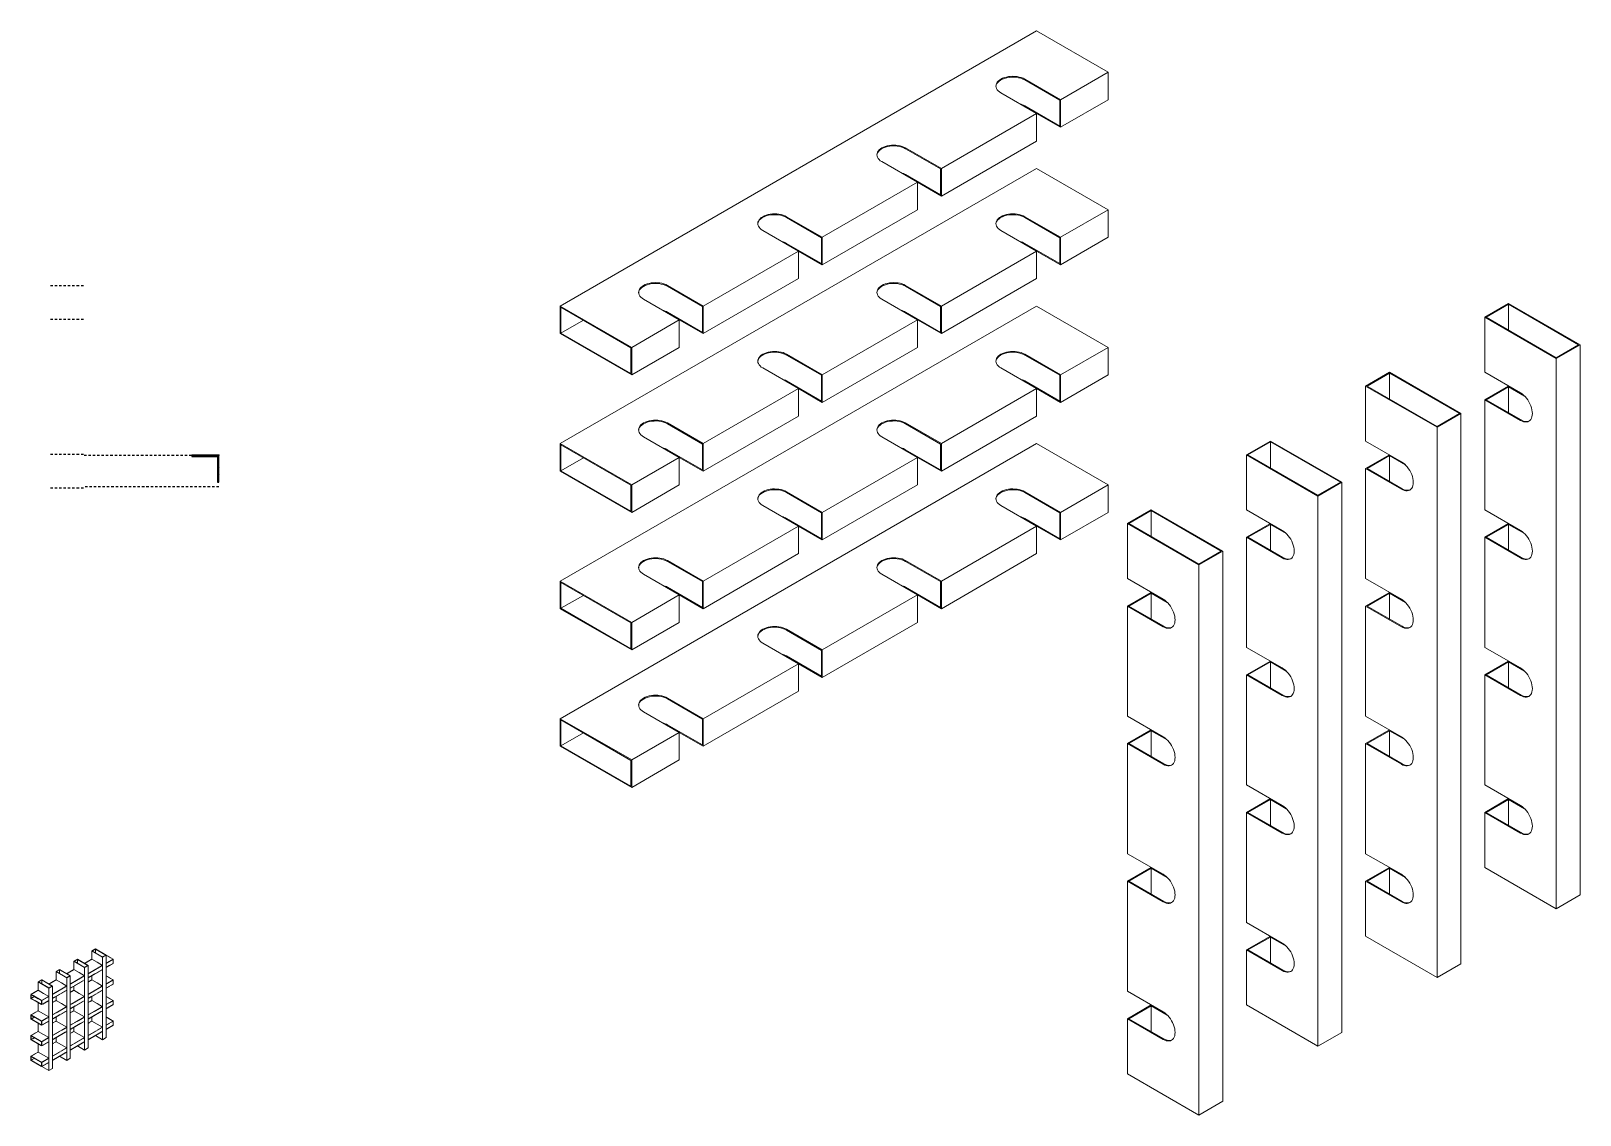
# Model space of a CAD drawing. Header units: millimetres. Extents: x -244126 to 368105, y -173968 to 259060.
# Drawn here: x 43791 to 46090, y 13966 to 15575 of the extents above; entities that cross this region are included whole.
import ezdxf

# ---------------------------------------------------------------- set-up
doc = ezdxf.new("R2010")
doc.units = ezdxf.units.MM
doc.header["$MEASUREMENT"] = 0
doc.linetypes.add('TA_HL_001.00', pattern=[6.5, 3.55, -2.95])
doc.linetypes.add('TA_HL_001.00000', pattern=[6.5, 3.55, -2.95])
for name, color, linetype in [('000 - H A T C H', 8, 'Continuous'), ('001 - ASCESSORIES', 1, 'Continuous'), ('A04_TUBE SERIES', 7, 'Continuous')]:
    doc.layers.add(name, color=color, linetype=linetype)

# ---------------------------------------------------------------- blocks, each defined once
blk = doc.blocks.new('*U686')
at = {"layer": '000 - H A T C H'}
h = blk.add_hatch(dxfattribs=at)
h.set_pattern_fill('ANSI32', color=256, scale=0.1)
h.set_pattern_definition([(45, (0, 0), (-0.67352, 0.67352), []), (45, (0.449, 0), (-0.67352, 0.67352), [])])
edge = h.paths.add_edge_path()
edge.add_line((0, 1.5), (0, 40))
edge.add_line((0, 40), (-2, 40))
edge.add_line((-2, 40), (-2, 2))
edge.add_line((-2, 2), (-40, 2))
edge.add_line((-40, 2), (-40, 0))
edge.add_line((-40, 0), (-1.5, 0))
edge.add_arc((-1.5, 1.5), 1.5, 270, 360)
blk.add_point((0, 0))
at = {"layer": '001 - ASCESSORIES', "color": 0, "linetype": 'ByBlock'}
for points in [[(-2, 40), (-2, 2), (-40, 2), (-40, 0), (-1.5, 0)], [(0, 1.5), (0, 40), (-2, 40)]]:
    blk.add_lwpolyline(points, dxfattribs=at)
blk.add_lwpolyline([(-1.5, 0, 0.414214), (0, 1.5)], format="xyb", dxfattribs=at)
blk = doc.blocks.new('A$C44512180')
at = {"layer": 'A04_TUBE SERIES', "color": 0, "linetype": 'ByBlock', "lineweight": 0, "extrusion": (-5.55112e-17, 0.816497, 0.57735)}
for p, q in [((247, 1082), (283, 1102)), ((250, 1082), (283, 1101)), ((424, 1184), (460, 1204)), ((426, 1184), (460, 1203)), ((530, 1123), (566, 1143)), ((71, 980), (106, 1000)), ((73, 980), (106, 999)), ((177, 919), (212, 939)), ((354, 1021), (389, 1041)), ((-106, 878), (-71, 898)), ((-104, 878), (-71, 897)), ((0, 816), (35, 837))]:
    blk.add_line(p, q, dxfattribs=at)
at = {"layer": 'A04_TUBE SERIES', "color": 0, "linetype": 'Continuous', "lineweight": 0, "extrusion": (-5.55112e-17, 0.816497, 0.57735)}
for p, q in [((247, 1082), (354, 1021)), ((247, 1000), (247, 1082)), ((354, 1022), (250, 1082)), ((283, 1102), (389, 1041)), ((283, 1063), (283, 1101)), ((283, 1101), (387, 1041)), ((424, 1184), (530, 1123)), ((424, 1102), (424, 1184)), ((477, 1072), (424, 1102)), ((530, 1124), (426, 1184)), ((460, 1204), (566, 1143)), ((460, 1165), (460, 1203)), ((460, 1203), (564, 1143)), ((564, 1143), (530, 1124)), ((530, 1123), (530, 306)), ((566, 1143), (566, 327)), ((71, 980), (177, 919)), ((71, 898), (71, 980)), ((177, 920), (73, 980)), ((106, 1000), (212, 939)), ((106, 961), (106, 999)), ((106, 999), (210, 939)), ((210, 939), (177, 920)), ((212, 939), (212, 122)), ((301, 970), (247, 1000)), ((354, 939), (301, 970)), ((387, 1041), (354, 1022)), ((354, 1021), (354, 204)), ((354, 898), (354, 939)), ((389, 1041), (389, 225)), ((389, 919), (389, 959)), ((424, 898), (424, 939)), ((530, 1041), (477, 1072)), ((530, 1000), (530, 1041)), ((566, 1021), (566, 1061)), ((-106, 878), (0, 816)), ((-106, 796), (-106, 878)), ((-53, 765), (-106, 796)), ((0, 818), (-104, 878)), ((-71, 898), (35, 837)), ((-71, 859), (-71, 897)), ((-71, 897), (33, 837)), ((33, 837), (0, 818)), ((0, 816), (0, 0)), ((35, 837), (35, 20)), ((124, 868), (71, 898)), ((177, 837), (124, 868)), ((177, 919), (177, 102)), ((177, 796), (177, 837)), ((212, 816), (212, 857)), ((247, 796), (247, 837)), ((301, 765), (247, 796)), ((477, 868), (424, 898)), ((530, 837), (477, 868)), ((530, 796), (530, 837)), ((566, 816), (566, 857)), ((-106, 592), (-106, 674)), ((0, 735), (-53, 765)), ((0, 694), (0, 735)), ((35, 714), (35, 755)), ((71, 694), (71, 735)), ((124, 663), (71, 694)), ((177, 633), (124, 663)), ((177, 592), (177, 633)), ((212, 612), (212, 653)), ((247, 592), (247, 633)), ((354, 735), (301, 765)), ((354, 694), (354, 735)), ((389, 714), (389, 755)), ((424, 694), (424, 735)), ((477, 663), (424, 694)), ((530, 633), (477, 663)), ((530, 592), (530, 633)), ((566, 612), (566, 653)), ((-53, 561), (-106, 592)), ((-106, 388), (-106, 469)), ((0, 531), (-53, 561)), ((0, 490), (0, 531)), ((35, 510), (35, 551)), ((71, 490), (71, 531)), ((124, 459), (71, 490)), ((301, 561), (247, 592)), ((354, 531), (301, 561)), ((354, 490), (354, 531)), ((389, 510), (389, 551)), ((424, 490), (424, 531)), ((477, 459), (424, 490)), ((-53, 357), (-106, 388)), ((0, 327), (-53, 357)), ((0, 286), (0, 327)), ((35, 306), (35, 347)), ((71, 286), (71, 327)), ((177, 429), (124, 459)), ((177, 388), (177, 429)), ((212, 408), (212, 449)), ((247, 388), (247, 429)), ((301, 357), (247, 388)), ((354, 327), (301, 357)), ((354, 286), (354, 327)), ((389, 306), (389, 347)), ((530, 306), (460, 347)), ((530, 429), (477, 459)), ((530, 388), (530, 429)), ((530, 306), (566, 327)), ((566, 408), (566, 449)), ((-106, 184), (-106, 265)), ((-53, 153), (-106, 184)), ((124, 255), (71, 286)), ((177, 225), (124, 255)), ((177, 184), (177, 225)), ((212, 204), (212, 245)), ((354, 204), (283, 245)), ((354, 204), (389, 225)), ((0, 0), (-71, 41)), ((0, 122), (-53, 153)), ((0, 82), (0, 122)), ((0, 0), (35, 20)), ((35, 102), (35, 143)), ((177, 102), (106, 143)), ((177, 102), (212, 122))]:
    blk.add_line(p, q, dxfattribs=at)
at = {"layer": 'A04_TUBE SERIES', "color": 1, "linetype": 'ByBlock', "lineweight": 0, "extrusion": (-5.55112e-17, 0.816497, 0.57735)}
for p, q in [((424, 1102), (354, 1061)), ((636, 1102), (566, 1143)), ((566, 1061), (636, 1102)), ((636, 1061), (636, 1102)), ((247, 1000), (177, 959)), ((212, 857), (354, 939)), ((389, 959), (530, 1041)), ((389, 919), (530, 1000)), ((566, 1021), (636, 1061)), ((636, 898), (566, 939)), ((-106, 796), (-177, 755)), ((71, 898), (0, 857)), ((35, 755), (177, 837)), ((35, 714), (177, 796)), ((212, 816), (354, 898)), ((247, 796), (212, 776)), ((424, 898), (389, 878)), ((389, 755), (530, 837)), ((389, 714), (530, 796)), ((566, 857), (636, 898)), ((566, 816), (636, 857)), ((636, 857), (636, 898)), ((-177, 755), (-71, 694)), ((-177, 714), (-177, 755)), ((-177, 714), (-71, 653)), ((-176, 715), (-176, 753)), ((-176, 753), (-72, 693)), ((-176, 715), (-142, 734)), ((-72, 655), (-176, 715)), ((-72, 693), (-72, 655)), ((-71, 694), (0, 735)), ((-71, 653), (0, 694)), ((-71, 653), (-71, 694)), ((71, 694), (35, 674)), ((35, 551), (177, 633)), ((212, 653), (354, 735)), ((212, 612), (354, 694)), ((424, 694), (389, 674)), ((389, 551), (530, 633)), ((636, 694), (566, 735)), ((566, 653), (636, 694)), ((566, 612), (636, 653)), ((636, 653), (636, 694)), ((-106, 592), (-177, 551)), ((-177, 551), (-71, 490)), ((-177, 510), (-177, 551)), ((-177, 510), (-71, 449)), ((-176, 511), (-176, 549)), ((-176, 549), (-72, 489)), ((-176, 511), (-142, 530)), ((-72, 451), (-176, 511)), ((-72, 489), (-72, 451)), ((-71, 490), (0, 531)), ((-71, 449), (0, 490)), ((-71, 449), (-71, 490)), ((35, 510), (177, 592)), ((71, 490), (35, 469)), ((247, 592), (212, 572)), ((212, 449), (354, 531)), ((212, 408), (354, 490)), ((389, 510), (530, 592)), ((424, 490), (389, 469)), ((636, 490), (566, 531)), ((566, 449), (636, 490)), ((636, 449), (636, 490)), ((-106, 388), (-177, 347)), ((-177, 347), (-71, 286)), ((-177, 306), (-177, 347)), ((-176, 307), (-176, 345)), ((-176, 345), (-72, 285)), ((-176, 307), (-142, 326)), ((-72, 247), (-176, 307)), ((-71, 286), (0, 327)), ((35, 347), (177, 429)), ((35, 306), (177, 388)), ((247, 388), (212, 367)), ((212, 245), (354, 327)), ((389, 347), (530, 429)), ((389, 306), (530, 388)), ((566, 408), (636, 449)), ((-177, 306), (-71, 245)), ((-106, 184), (-177, 143)), ((-72, 285), (-72, 247)), ((-71, 245), (0, 286)), ((-71, 245), (-71, 286)), ((71, 286), (35, 265)), ((35, 143), (177, 225)), ((35, 102), (177, 184)), ((212, 204), (354, 286)), ((-177, 143), (-71, 82)), ((-177, 102), (-177, 143)), ((-177, 102), (-71, 41)), ((-176, 103), (-176, 141)), ((-176, 141), (-72, 81)), ((-176, 103), (-142, 122)), ((-72, 43), (-176, 103)), ((-72, 81), (-72, 43)), ((-71, 82), (0, 122)), ((-71, 41), (0, 82)), ((-71, 41), (-71, 82))]:
    blk.add_line(p, q, dxfattribs=at)

msp = doc.modelspace()

# ---------------------------------------------------------------- linework, layer by layer
at = {"color": 0, "linetype": 'Continuous', "lineweight": 0, "extrusion": (5.55112e-17, 0.816497, 0.57735)}
for p, q in [((45283.89275, 15574.82212), (44576.78597, 15166.57383)), ((45389.95877, 15513.58488), (45283.89275, 15574.82212)), ((45266.21508, 15503.37867), (45319.24809, 15472.76005)), ((45266.21508, 15502.15393), (45318.18743, 15472.14768)), ((45319.24809, 15472.76005), (45389.95877, 15513.58488)), ((45389.95877, 15472.76005), (45389.95877, 15513.58488)), ((45283.89275, 15452.34764), (45230.85974, 15482.96626)), ((45142.47139, 15370.69798), (45283.89275, 15452.34764)), ((45318.18743, 15433.77234), (45266.21508, 15463.77859)), ((45283.89275, 15452.34764), (45319.24809, 15431.93522)), ((45283.89275, 15411.52281), (45283.89275, 15452.34764)), ((45318.18743, 15472.14768), (45318.18743, 15433.77234)), ((45319.24809, 15431.93522), (45319.24809, 15472.76005)), ((45319.24809, 15431.93522), (45389.95877, 15472.76005)), ((45142.47139, 15329.87315), (45283.89275, 15411.52281)), ((45089.43838, 15401.3166), (45142.47139, 15370.69798)), ((45089.43838, 15400.09186), (45141.41073, 15370.08561)), ((45283.89275, 15370.69798), (44576.78597, 14962.44969)), ((45107.11605, 15350.28557), (45054.08304, 15380.90419)), ((45141.41073, 15331.71027), (45089.43838, 15361.71652)), ((45141.41073, 15370.08561), (45141.41073, 15331.71027)), ((45142.47139, 15329.87315), (45142.47139, 15370.69798)), ((45389.95877, 15309.46074), (45283.89275, 15370.69798)), ((44965.6947, 15268.63591), (45107.11605, 15350.28557)), ((45107.11605, 15350.28557), (45142.47139, 15329.87315)), ((45107.11605, 15309.46074), (45107.11605, 15350.28557)), ((44912.66169, 15299.25453), (44965.6947, 15268.63591)), ((44912.66169, 15298.02978), (44964.63404, 15268.02353)), ((44965.6947, 15227.81108), (45107.11605, 15309.46074)), ((45266.21508, 15299.25453), (45319.24809, 15268.63591)), ((45266.21508, 15298.02978), (45318.18743, 15268.02353)), ((45319.24809, 15268.63591), (45389.95877, 15309.46074)), ((45389.95877, 15268.63591), (45389.95877, 15309.46074)), ((44930.33936, 15248.22349), (44877.30635, 15278.84211)), ((44964.63404, 15268.02353), (44964.63404, 15229.6482)), ((44965.6947, 15227.81108), (44965.6947, 15268.63591)), ((45283.89275, 15248.22349), (45230.85974, 15278.84211)), ((45318.18743, 15268.02353), (45318.18743, 15229.6482)), ((45319.24809, 15227.81108), (45319.24809, 15268.63591)), ((45319.24809, 15227.81108), (45389.95877, 15268.63591)), ((44788.918, 15166.57383), (44930.33936, 15248.22349)), ((44964.63404, 15229.6482), (44912.66169, 15259.65444)), ((44930.33936, 15248.22349), (44965.6947, 15227.81108)), ((44930.33936, 15207.39866), (44930.33936, 15248.22349)), ((45142.47139, 15166.57383), (45283.89275, 15248.22349)), ((45318.18743, 15229.6482), (45266.21508, 15259.65444)), ((45283.89275, 15248.22349), (45319.24809, 15227.81108)), ((45283.89275, 15207.39866), (45283.89275, 15248.22349)), ((44788.918, 15125.74901), (44930.33936, 15207.39866)), ((45142.47139, 15125.74901), (45283.89275, 15207.39866)), ((44753.56266, 15146.16142), (44700.52965, 15176.78004)), ((44735.88499, 15197.19246), (44788.918, 15166.57383)), ((44735.88499, 15195.96771), (44787.85734, 15165.96146)), ((45107.11605, 15146.16142), (45054.08304, 15176.78004)), ((45089.43838, 15197.19246), (45142.47139, 15166.57383)), ((45089.43838, 15195.96771), (45141.41073, 15165.96146)), ((44576.78597, 15166.57383), (44682.85198, 15105.33659)), ((44576.78597, 15125.74901), (44576.78597, 15166.57383)), ((45283.89275, 15166.57383), (44576.78597, 14758.32554)), ((44577.84663, 15126.36138), (44577.84663, 15164.73672)), ((44577.84663, 15164.73672), (44681.79132, 15104.72422)), ((44787.85734, 15127.58612), (44735.88499, 15157.59237)), ((44787.85734, 15165.96146), (44787.85734, 15127.58612)), ((44788.918, 15125.74901), (44788.918, 15166.57383)), ((45141.41073, 15127.58612), (45089.43838, 15157.59237)), ((45141.41073, 15165.96146), (45141.41073, 15127.58612)), ((45142.47139, 15125.74901), (45142.47139, 15166.57383)), ((45389.95877, 15105.33659), (45283.89275, 15166.57383)), ((45948.988, 15150.00437), (45984.34334, 15170.41679)), ((45951.10932, 15150.00437), (45984.34334, 15169.19204)), ((45984.34334, 15170.41679), (46090.40936, 15109.17954)), ((45984.34334, 15130.8167), (45984.34334, 15169.19204)), ((45984.34334, 15169.19204), (46088.28804, 15109.17954)), ((44577.84663, 15126.36138), (44611.08065, 15145.54905)), ((44682.85198, 15105.33659), (44753.56266, 15146.16142)), ((44753.56266, 15146.16142), (44788.918, 15125.74901)), ((44753.56266, 15105.33659), (44753.56266, 15146.16142)), ((44965.6947, 15064.51176), (45107.11605, 15146.16142)), ((45107.11605, 15146.16142), (45142.47139, 15125.74901)), ((45107.11605, 15105.33659), (45107.11605, 15146.16142)), ((45948.988, 15150.00437), (46055.05402, 15088.76713)), ((45948.988, 15068.35471), (45948.988, 15150.00437)), ((46055.05402, 15089.99187), (45951.10932, 15150.00437)), ((44576.78597, 15125.74901), (44682.85198, 15064.51176)), ((44681.79132, 15066.34888), (44577.84663, 15126.36138)), ((46088.28804, 15109.17954), (46055.05402, 15089.99187)), ((46055.05402, 15088.76713), (46090.40936, 15109.17954)), ((46090.40936, 15109.17954), (46090.40936, 14292.68296)), ((44681.79132, 15104.72422), (44681.79132, 15066.34888)), ((44682.85198, 15064.51176), (44753.56266, 15105.33659)), ((44682.85198, 15064.51176), (44682.85198, 15105.33659)), ((44912.66169, 15095.13038), (44965.6947, 15064.51176)), ((44912.66169, 15093.90564), (44964.63404, 15063.89939)), ((44965.6947, 15023.68693), (45107.11605, 15105.33659)), ((45266.21508, 15095.13038), (45319.24809, 15064.51176)), ((45266.21508, 15093.90564), (45318.18743, 15063.89939)), ((45319.24809, 15064.51176), (45389.95877, 15105.33659)), ((45389.95877, 15064.51176), (45389.95877, 15105.33659)), ((46055.05402, 15088.76713), (46055.05402, 14272.27055)), ((44930.33936, 15044.09935), (44877.30635, 15074.71797)), ((44964.63404, 15063.89939), (44964.63404, 15025.52405)), ((44965.6947, 15023.68693), (44965.6947, 15064.51176)), ((45283.89275, 15044.09935), (45230.85974, 15074.71797)), ((45318.18743, 15063.89939), (45318.18743, 15025.52405)), ((45319.24809, 15023.68693), (45319.24809, 15064.51176)), ((45319.24809, 15023.68693), (45389.95877, 15064.51176)), ((45772.21131, 15047.9423), (45807.56665, 15068.35471)), ((45774.33263, 15047.9423), (45807.56665, 15067.12997)), ((45807.56665, 15068.35471), (45913.63266, 15007.11747)), ((45807.56665, 15028.75463), (45807.56665, 15067.12997)), ((45807.56665, 15067.12997), (45911.51134, 15007.11747)), ((46002.02101, 15037.73609), (45948.988, 15068.35471)), ((44788.918, 14962.44969), (44930.33936, 15044.09935)), ((44964.63404, 15025.52405), (44912.66169, 15055.5303)), ((44930.33936, 15044.09935), (44965.6947, 15023.68693)), ((44930.33936, 15003.27452), (44930.33936, 15044.09935)), ((45142.47139, 14962.44969), (45283.89275, 15044.09935)), ((45318.18743, 15025.52405), (45266.21508, 15055.5303)), ((45283.89275, 15044.09935), (45319.24809, 15023.68693)), ((45283.89275, 15003.27452), (45283.89275, 15044.09935)), ((45772.21131, 15047.9423), (45878.27732, 14986.70506)), ((45772.21131, 14966.29264), (45772.21131, 15047.9423)), ((45878.27732, 14987.9298), (45774.33263, 15047.9423)), ((45948.988, 15027.52988), (45984.34334, 15047.9423)), ((45951.10932, 15027.52988), (45984.34334, 15046.71755)), ((45984.34334, 15008.34222), (45984.34334, 15046.71755)), ((45984.34334, 15046.71755), (46008.05218, 15033.02925)), ((45948.988, 15027.52988), (46002.02101, 14996.91126)), ((45948.988, 14864.23057), (45948.988, 15027.52988)), ((46003.08167, 14997.52364), (45951.10932, 15027.52988)), ((44735.88499, 14993.06831), (44788.918, 14962.44969)), ((44735.88499, 14991.84357), (44787.85734, 14961.83732)), ((44788.918, 14921.62486), (44930.33936, 15003.27452)), ((45089.43838, 14993.06831), (45142.47139, 14962.44969)), ((45089.43838, 14991.84357), (45141.41073, 14961.83732)), ((45142.47139, 14921.62486), (45283.89275, 15003.27452)), ((45911.51134, 15007.11747), (45878.27732, 14987.9298)), ((45878.27732, 14986.70506), (45913.63266, 15007.11747)), ((45913.63266, 15007.11747), (45913.63266, 14190.62089)), ((44753.56266, 14942.03727), (44700.52965, 14972.6559)), ((45107.11605, 14942.03727), (45054.08304, 14972.6559)), ((45878.27732, 14986.70506), (45878.27732, 14170.20847)), ((45283.89275, 14962.44969), (44576.78597, 14554.2014)), ((44576.78597, 14962.44969), (44682.85198, 14901.21245)), ((44576.78597, 14921.62486), (44576.78597, 14962.44969)), ((44577.84663, 14922.23723), (44577.84663, 14960.61257)), ((44577.84663, 14960.61257), (44681.79132, 14900.60007)), ((44787.85734, 14923.46198), (44735.88499, 14953.46823)), ((44787.85734, 14961.83732), (44787.85734, 14923.46198)), ((44788.918, 14921.62486), (44788.918, 14962.44969)), ((45141.41073, 14923.46198), (45089.43838, 14953.46823)), ((45141.41073, 14961.83732), (45141.41073, 14923.46198)), ((45142.47139, 14921.62486), (45142.47139, 14962.44969)), ((45389.95877, 14901.21245), (45283.89275, 14962.44969)), ((45595.43461, 14945.88023), (45630.78995, 14966.29264)), ((45595.43461, 14945.88023), (45701.50063, 14884.64298)), ((45595.43461, 14864.23057), (45595.43461, 14945.88023)), ((45597.55593, 14945.88023), (45630.78995, 14965.0679)), ((45701.50063, 14885.86773), (45597.55593, 14945.88023)), ((45630.78995, 14966.29264), (45736.85597, 14905.0554)), ((45630.78995, 14926.69256), (45630.78995, 14965.0679)), ((45630.78995, 14965.0679), (45734.73465, 14905.0554)), ((45825.24432, 14935.67402), (45772.21131, 14966.29264)), ((45772.21131, 14925.46781), (45807.56665, 14945.88023)), ((45774.33263, 14925.46781), (45807.56665, 14944.65548)), ((45807.56665, 14906.28014), (45807.56665, 14944.65548)), ((45807.56665, 14944.65548), (45831.27549, 14930.96718)), ((44576.78597, 14921.62486), (44682.85198, 14860.38762)), ((44577.84663, 14922.23723), (44611.08065, 14941.4249)), ((44681.79132, 14862.22473), (44577.84663, 14922.23723)), ((44682.85198, 14901.21245), (44753.56266, 14942.03727)), ((44753.56266, 14942.03727), (44788.918, 14921.62486)), ((44753.56266, 14901.21245), (44753.56266, 14942.03727)), ((44965.6947, 14860.38762), (45107.11605, 14942.03727)), ((45107.11605, 14942.03727), (45142.47139, 14921.62486)), ((45107.11605, 14901.21245), (45107.11605, 14942.03727)), ((45772.21131, 14925.46781), (45825.24432, 14894.84919)), ((45772.21131, 14762.1685), (45772.21131, 14925.46781)), ((45826.30498, 14895.46156), (45774.33263, 14925.46781)), ((44681.79132, 14900.60007), (44681.79132, 14862.22473)), ((44682.85198, 14860.38762), (44753.56266, 14901.21245)), ((44682.85198, 14860.38762), (44682.85198, 14901.21245)), ((44965.6947, 14819.56279), (45107.11605, 14901.21245)), ((45319.24809, 14860.38762), (45389.95877, 14901.21245)), ((45389.95877, 14860.38762), (45389.95877, 14901.21245)), ((45734.73465, 14905.0554), (45701.50063, 14885.86773)), ((45701.50063, 14884.64298), (45736.85597, 14905.0554)), ((45736.85597, 14905.0554), (45736.85597, 14088.55882)), ((44912.66169, 14891.00624), (44965.6947, 14860.38762)), ((44912.66169, 14889.78149), (44964.63404, 14859.77524)), ((45266.21508, 14891.00624), (45319.24809, 14860.38762)), ((45266.21508, 14889.78149), (45318.18743, 14859.77524)), ((45701.50063, 14884.64298), (45701.50063, 14068.1464)), ((44930.33936, 14839.9752), (44877.30635, 14870.59382)), ((44964.63404, 14859.77524), (44964.63404, 14821.3999)), ((44965.6947, 14819.56279), (44965.6947, 14860.38762)), ((45283.89275, 14839.9752), (45230.85974, 14870.59382)), ((45318.18743, 14859.77524), (45318.18743, 14821.3999)), ((45319.24809, 14819.56279), (45319.24809, 14860.38762)), ((45319.24809, 14819.56279), (45389.95877, 14860.38762)), ((45418.65792, 14843.81815), (45454.01326, 14864.23057)), ((45420.77924, 14843.81815), (45454.01326, 14863.00582)), ((45454.01326, 14864.23057), (45560.07927, 14802.99333)), ((45454.01326, 14824.63048), (45454.01326, 14863.00582)), ((45454.01326, 14863.00582), (45557.95795, 14802.99333)), ((45648.46762, 14833.61195), (45595.43461, 14864.23057)), ((46002.02101, 14833.61195), (45948.988, 14864.23057)), ((44788.918, 14758.32554), (44930.33936, 14839.9752)), ((44964.63404, 14821.3999), (44912.66169, 14851.40615)), ((44930.33936, 14839.9752), (44965.6947, 14819.56279)), ((44930.33936, 14799.15037), (44930.33936, 14839.9752)), ((45142.47139, 14758.32554), (45283.89275, 14839.9752)), ((45318.18743, 14821.3999), (45266.21508, 14851.40615)), ((45283.89275, 14839.9752), (45319.24809, 14819.56279)), ((45283.89275, 14799.15037), (45283.89275, 14839.9752)), ((45418.65792, 14843.81815), (45524.72393, 14782.58091)), ((45418.65792, 14762.1685), (45418.65792, 14843.81815)), ((45524.72393, 14783.80566), (45420.77924, 14843.81815)), ((45595.43461, 14823.40574), (45630.78995, 14843.81815)), ((45597.55593, 14823.40574), (45630.78995, 14842.59341)), ((45630.78995, 14804.21807), (45630.78995, 14842.59341)), ((45630.78995, 14842.59341), (45654.49879, 14828.9051)), ((45948.988, 14823.40574), (45984.34334, 14843.81815)), ((45951.10932, 14823.40574), (45984.34334, 14842.59341)), ((45984.34334, 14804.21807), (45984.34334, 14842.59341)), ((45984.34334, 14842.59341), (46008.05218, 14828.9051)), ((45595.43461, 14823.40574), (45648.46762, 14792.78712)), ((45595.43461, 14660.10642), (45595.43461, 14823.40574)), ((45649.52828, 14793.39949), (45597.55593, 14823.40574)), ((45948.988, 14823.40574), (46002.02101, 14792.78712)), ((45948.988, 14660.10642), (45948.988, 14823.40574)), ((46003.08167, 14793.39949), (45951.10932, 14823.40574)), ((44735.88499, 14788.94417), (44788.918, 14758.32554)), ((44735.88499, 14787.71942), (44787.85734, 14757.71317)), ((44788.918, 14717.50071), (44930.33936, 14799.15037)), ((45089.43838, 14788.94417), (45142.47139, 14758.32554)), ((45089.43838, 14787.71942), (45141.41073, 14757.71317)), ((45142.47139, 14717.50071), (45283.89275, 14799.15037)), ((45557.95795, 14802.99333), (45524.72393, 14783.80566)), ((45524.72393, 14782.58091), (45560.07927, 14802.99333)), ((45560.07927, 14802.99333), (45560.07927, 13986.49674)), ((44753.56266, 14737.91313), (44700.52965, 14768.53175)), ((45107.11605, 14737.91313), (45054.08304, 14768.53175)), ((45471.69093, 14731.54987), (45418.65792, 14762.1685)), ((45524.72393, 14782.58091), (45524.72393, 13966.08433)), ((45825.24432, 14731.54987), (45772.21131, 14762.1685)), ((44576.78597, 14758.32554), (44682.85198, 14697.0883)), ((44576.78597, 14717.50071), (44576.78597, 14758.32554)), ((44577.84663, 14718.11309), (44577.84663, 14756.48843)), ((44577.84663, 14756.48843), (44681.79132, 14696.47593)), ((44682.85198, 14697.0883), (44753.56266, 14737.91313)), ((44787.85734, 14719.33783), (44735.88499, 14749.34408)), ((44753.56266, 14737.91313), (44788.918, 14717.50071)), ((44753.56266, 14697.0883), (44753.56266, 14737.91313)), ((44787.85734, 14757.71317), (44787.85734, 14719.33783)), ((44788.918, 14717.50071), (44788.918, 14758.32554)), ((44965.6947, 14656.26347), (45107.11605, 14737.91313)), ((45141.41073, 14719.33783), (45089.43838, 14749.34408)), ((45107.11605, 14737.91313), (45142.47139, 14717.50071)), ((45107.11605, 14697.0883), (45107.11605, 14737.91313)), ((45141.41073, 14757.71317), (45141.41073, 14719.33783)), ((45142.47139, 14717.50071), (45142.47139, 14758.32554)), ((45418.65792, 14721.34367), (45454.01326, 14741.75608)), ((45420.77924, 14721.34367), (45454.01326, 14740.53134)), ((45454.01326, 14702.156), (45454.01326, 14740.53134)), ((45454.01326, 14740.53134), (45477.72209, 14726.84303)), ((45772.21131, 14721.34367), (45807.56665, 14741.75608)), ((45774.33263, 14721.34367), (45807.56665, 14740.53134)), ((45807.56665, 14702.156), (45807.56665, 14740.53134)), ((45807.56665, 14740.53134), (45831.27549, 14726.84303)), ((44576.78597, 14717.50071), (44682.85198, 14656.26347)), ((44577.84663, 14718.11309), (44611.08065, 14737.30076)), ((44681.79132, 14658.10059), (44577.84663, 14718.11309)), ((45418.65792, 14721.34367), (45471.69093, 14690.72505)), ((45418.65792, 14558.04435), (45418.65792, 14721.34367)), ((45472.75159, 14691.33742), (45420.77924, 14721.34367)), ((45772.21131, 14721.34367), (45825.24432, 14690.72505)), ((45772.21131, 14558.04435), (45772.21131, 14721.34367)), ((45826.30498, 14691.33742), (45774.33263, 14721.34367)), ((44681.79132, 14696.47593), (44681.79132, 14658.10059)), ((44682.85198, 14656.26347), (44753.56266, 14697.0883)), ((44682.85198, 14656.26347), (44682.85198, 14697.0883)), ((44965.6947, 14615.43864), (45107.11605, 14697.0883)), ((44912.66169, 14686.88209), (44965.6947, 14656.26347)), ((44912.66169, 14685.65735), (44964.63404, 14655.6511)), ((44930.33936, 14635.85106), (44877.30635, 14666.46968)), ((44964.63404, 14617.27576), (44912.66169, 14647.28201)), ((44964.63404, 14655.6511), (44964.63404, 14617.27576)), ((44965.6947, 14615.43864), (44965.6947, 14656.26347)), ((45648.46762, 14629.4878), (45595.43461, 14660.10642)), ((46002.02101, 14629.4878), (45948.988, 14660.10642)), ((44788.918, 14554.2014), (44930.33936, 14635.85106)), ((44930.33936, 14635.85106), (44965.6947, 14615.43864)), ((44930.33936, 14595.02623), (44930.33936, 14635.85106)), ((45595.43461, 14619.28159), (45630.78995, 14639.69401)), ((45597.55593, 14619.28159), (45630.78995, 14638.46926)), ((45630.78995, 14600.09392), (45630.78995, 14638.46926)), ((45630.78995, 14638.46926), (45654.49879, 14624.78096)), ((45948.988, 14619.28159), (45984.34334, 14639.69401)), ((45951.10932, 14619.28159), (45984.34334, 14638.46926)), ((45984.34334, 14600.09392), (45984.34334, 14638.46926)), ((45984.34334, 14638.46926), (46008.05218, 14624.78096)), ((45595.43461, 14619.28159), (45648.46762, 14588.66297)), ((45595.43461, 14455.98228), (45595.43461, 14619.28159)), ((45649.52828, 14589.27534), (45597.55593, 14619.28159)), ((45948.988, 14619.28159), (46002.02101, 14588.66297)), ((45948.988, 14455.98228), (45948.988, 14619.28159)), ((46003.08167, 14589.27534), (45951.10932, 14619.28159)), ((44735.88499, 14584.82002), (44788.918, 14554.2014)), ((44735.88499, 14583.59528), (44787.85734, 14553.58903)), ((44788.918, 14513.37657), (44930.33936, 14595.02623)), ((44576.78597, 14554.2014), (44682.85198, 14492.96416)), ((44576.78597, 14513.37657), (44576.78597, 14554.2014)), ((44753.56266, 14533.78898), (44700.52965, 14564.40761)), ((44788.918, 14513.37657), (44788.918, 14554.2014)), ((45471.69093, 14527.42573), (45418.65792, 14558.04435)), ((45825.24432, 14527.42573), (45772.21131, 14558.04435)), ((44577.84663, 14513.98894), (44577.84663, 14552.36428)), ((44577.84663, 14552.36428), (44681.79132, 14492.35178)), ((44577.84663, 14513.98894), (44611.08065, 14533.17661)), ((44682.85198, 14492.96416), (44753.56266, 14533.78898)), ((44787.85734, 14515.21369), (44735.88499, 14545.21994)), ((44753.56266, 14533.78898), (44788.918, 14513.37657)), ((44753.56266, 14492.96416), (44753.56266, 14533.78898)), ((44787.85734, 14553.58903), (44787.85734, 14515.21369)), ((45418.65792, 14517.21952), (45454.01326, 14537.63194)), ((45420.77924, 14517.21952), (45454.01326, 14536.40719)), ((45454.01326, 14498.03185), (45454.01326, 14536.40719)), ((45454.01326, 14536.40719), (45477.72209, 14522.71889)), ((45772.21131, 14517.21952), (45807.56665, 14537.63194)), ((45774.33263, 14517.21952), (45807.56665, 14536.40719)), ((45807.56665, 14498.03185), (45807.56665, 14536.40719)), ((45807.56665, 14536.40719), (45831.27549, 14522.71889)), ((44576.78597, 14513.37657), (44682.85198, 14452.13933)), ((44681.79132, 14453.97644), (44577.84663, 14513.98894)), ((45418.65792, 14517.21952), (45471.69093, 14486.6009)), ((45418.65792, 14353.92021), (45418.65792, 14517.21952)), ((45472.75159, 14487.21327), (45420.77924, 14517.21952)), ((45772.21131, 14517.21952), (45825.24432, 14486.6009)), ((45772.21131, 14353.92021), (45772.21131, 14517.21952)), ((45826.30498, 14487.21327), (45774.33263, 14517.21952)), ((44681.79132, 14492.35178), (44681.79132, 14453.97644)), ((44682.85198, 14452.13933), (44753.56266, 14492.96416)), ((44682.85198, 14452.13933), (44682.85198, 14492.96416)), ((45648.46762, 14425.36366), (45595.43461, 14455.98228)), ((46002.02101, 14425.36366), (45948.988, 14455.98228)), ((45595.43461, 14415.15745), (45630.78995, 14435.56986)), ((45597.55593, 14415.15745), (45630.78995, 14434.34512)), ((45630.78995, 14395.96978), (45630.78995, 14434.34512)), ((45630.78995, 14434.34512), (45654.49879, 14420.65681)), ((45948.988, 14415.15745), (45984.34334, 14435.56986)), ((45951.10932, 14415.15745), (45984.34334, 14434.34512)), ((45984.34334, 14434.34512), (46008.05218, 14420.65681)), ((45984.34334, 14395.96978), (45984.34334, 14434.34512)), ((45595.43461, 14415.15745), (45648.46762, 14384.53883)), ((45595.43461, 14251.85813), (45595.43461, 14415.15745)), ((45649.52828, 14385.1512), (45597.55593, 14415.15745)), ((45948.988, 14415.15745), (46002.02101, 14384.53883)), ((45948.988, 14333.50779), (45948.988, 14415.15745)), ((46003.08167, 14385.1512), (45951.10932, 14415.15745)), ((45471.69093, 14323.30158), (45418.65792, 14353.92021)), ((45825.24432, 14323.30158), (45772.21131, 14353.92021)), ((45418.65792, 14313.09538), (45454.01326, 14333.50779)), ((45420.77924, 14313.09538), (45454.01326, 14332.28305)), ((45454.01326, 14293.90771), (45454.01326, 14332.28305)), ((45454.01326, 14332.28305), (45477.72209, 14318.59474)), ((45772.21131, 14313.09538), (45807.56665, 14333.50779)), ((45774.33263, 14313.09538), (45807.56665, 14332.28305)), ((45807.56665, 14332.28305), (45831.27549, 14318.59474)), ((45807.56665, 14293.90771), (45807.56665, 14332.28305)), ((46055.05402, 14272.27055), (45948.988, 14333.50779)), ((45418.65792, 14313.09538), (45471.69093, 14282.47675)), ((45418.65792, 14149.79606), (45418.65792, 14313.09538)), ((45472.75159, 14283.08913), (45420.77924, 14313.09538)), ((45772.21131, 14313.09538), (45825.24432, 14282.47675)), ((45772.21131, 14231.44572), (45772.21131, 14313.09538)), ((45826.30498, 14283.08913), (45774.33263, 14313.09538)), ((46055.05402, 14272.27055), (46090.40936, 14292.68296)), ((45648.46762, 14221.23951), (45595.43461, 14251.85813)), ((45595.43461, 14211.0333), (45630.78995, 14231.44572)), ((45595.43461, 14211.0333), (45648.46762, 14180.41468)), ((45595.43461, 14129.38365), (45595.43461, 14211.0333)), ((45597.55593, 14211.0333), (45630.78995, 14230.22097)), ((45649.52828, 14181.02705), (45597.55593, 14211.0333)), ((45630.78995, 14230.22097), (45654.49879, 14216.53267)), ((45630.78995, 14191.84563), (45630.78995, 14230.22097)), ((45878.27732, 14170.20847), (45772.21131, 14231.44572)), ((45878.27732, 14170.20847), (45913.63266, 14190.62089)), ((45471.69093, 14119.17744), (45418.65792, 14149.79606)), ((45418.65792, 14108.97123), (45454.01326, 14129.38365)), ((45420.77924, 14108.97123), (45454.01326, 14128.1589)), ((45454.01326, 14128.1589), (45477.72209, 14114.4706)), ((45454.01326, 14089.78356), (45454.01326, 14128.1589)), ((45701.50063, 14068.1464), (45595.43461, 14129.38365)), ((45418.65792, 14108.97123), (45471.69093, 14078.35261)), ((45418.65792, 14027.32157), (45418.65792, 14108.97123)), ((45472.75159, 14078.96498), (45420.77924, 14108.97123)), ((45701.50063, 14068.1464), (45736.85597, 14088.55882)), ((45524.72393, 13966.08433), (45418.65792, 14027.32157)), ((45524.72393, 13966.08433), (45560.07927, 13986.49674))]:
    msp.add_line(p, q, dxfattribs=at)
at = {"color": 1, "linetype": 'TA_HL_001.00000'}
for p, q in [((43870.00754, 14945.48433), (44070.00754, 14945.48433)), ((44070.00754, 14898.48433), (43870.00754, 14898.48433))]:
    msp.add_line(p, q, dxfattribs=at)
at = {"color": 1, "linetype": 'TA_HL_001.00'}
for points in [[(43820.00754, 15196.98433), (43870.00754, 15196.98433)], [(43820.00754, 15146.98433), (43870.00754, 15146.98433)], [(43820.00754, 14946.98433), (43870.00754, 14946.98433)], [(43820.00754, 14896.98433), (43870.00754, 14896.98433)]]:
    msp.add_lwpolyline(points, dxfattribs=at)
at = {"color": 0, "linetype": 'Continuous', "lineweight": 0, "extrusion": (5.30705e-17, 5.55112e-17, -1)}
for centre in [(45248.53741, 15493.17247), (45071.76071, 15391.11039), (44894.98402, 15289.04832), (45248.53741, 15289.04832), (44718.20732, 15186.98625), (45071.76071, 15186.98625), (44894.98402, 15084.92418), (45248.53741, 15084.92418), (44718.20732, 14982.8621), (45071.76071, 14982.8621), (44894.98402, 14880.80003), (45248.53741, 14880.80003), (44718.20732, 14778.73796), (45071.76071, 14778.73796), (44894.98402, 14676.67589), (44718.20732, 14574.61381)]:
    msp.add_ellipse(centre, major_axis=(-25, 0), ratio=0.5773502692, start_param=-0.7853981634, end_param=2.3561944902, dxfattribs=at)
at = {"color": 0, "linetype": 'Continuous', "lineweight": 0, "extrusion": (9.48336e-18, 2.77556e-16, -1)}
for centre in [(45248.53741, 15491.94772), (45071.76071, 15389.88565), (44894.98402, 15287.82358), (45248.53741, 15287.82358), (45071.76071, 15185.7615), (44894.98402, 15083.69943), (45248.53741, 15083.69943), (45071.76071, 14981.63736), (45248.53741, 14879.57529), (45071.76071, 14777.51321), (44894.98402, 14675.45114)]:
    msp.add_ellipse(centre, major_axis=(-25, 0), ratio=0.5773502692, start_param=0.0424391451, end_param=2.3561944902, dxfattribs=at)
at = {"color": 0, "linetype": 'Continuous', "lineweight": 0}
for centre, major_axis, start_param, end_param in [((45248.53741, 15453.57238), (-25, 0), -2.3561944902, -2.0080284689), ((45071.76071, 15351.51031), (-25, 0), -2.3561944902, -2.0080284689), ((44894.98402, 15249.44824), (-25, 0), -2.3561944902, -2.0080284689), ((45248.53741, 15249.44824), (-25, 0), -2.3561944902, -2.0080284689), ((44718.20732, 15147.38616), (-25, 0), -2.3561944902, -2.0080284689), ((45071.76071, 15147.38616), (-25, 0), -2.3561944902, -2.0080284689), ((44894.98402, 15045.32409), (-25, 0), -2.3561944902, -2.0080284689), ((45248.53741, 15045.32409), (-25, 0), -2.3561944902, -2.0080284689), ((46002.02101, 15017.32368), (12.5, -21.65064), -0.7853981634, 2.3561944902), ((44718.20732, 14943.26202), (-25, 0), -2.3561944902, -2.0080284689), ((45071.76071, 14943.26202), (-25, 0), -2.3561944902, -2.0080284689), ((45825.24432, 14915.2616), (12.5, -21.65064), -0.7853981634, 2.3561944902), ((44894.98402, 14841.19995), (-25, 0), -2.3561944902, -2.0080284689), ((45248.53741, 14841.19995), (-25, 0), -2.3561944902, -2.0080284689), ((45648.46762, 14813.19953), (12.5, -21.65064), -0.7853981634, 2.3561944902), ((46002.02101, 14813.19953), (12.5, -21.65064), -0.7853981634, 2.3561944902), ((44718.20732, 14739.13787), (-25, 0), -2.3561944902, -2.0080284689), ((45071.76071, 14739.13787), (-25, 0), -2.3561944902, -2.0080284689), ((45471.69093, 14711.13746), (12.5, -21.65064), -0.7853981634, 2.3561944902), ((45825.24432, 14711.13746), (12.5, -21.65064), -0.7853981634, 2.3561944902), ((44894.98402, 14637.0758), (-25, 0), -2.3561944902, -2.0080284689), ((45648.46762, 14609.07539), (12.5, -21.65064), -0.7853981634, 2.3561944902), ((46002.02101, 14609.07539), (12.5, -21.65064), -0.7853981634, 2.3561944902), ((44718.20732, 14535.01373), (-25, 0), -2.3561944902, -2.0080284689), ((45471.69093, 14507.01331), (12.5, -21.65064), -0.7853981634, 2.3561944902), ((45825.24432, 14507.01331), (12.5, -21.65064), -0.7853981634, 2.3561944902), ((45648.46762, 14404.95124), (12.5, -21.65064), -0.7853981634, 2.3561944902), ((46002.02101, 14404.95124), (12.5, -21.65064), -0.7853981634, 2.3561944902), ((45471.69093, 14302.88917), (12.5, -21.65064), -0.7853981634, 2.3561944902), ((45825.24432, 14302.88917), (12.5, -21.65064), -0.7853981634, 2.3561944902), ((45648.46762, 14200.8271), (12.5, -21.65064), -0.7853981634, 2.3561944902), ((45471.69093, 14098.76502), (12.5, -21.65064), -0.7853981634, 2.3561944902)]:
    msp.add_ellipse(centre, major_axis=major_axis, ratio=0.5773502692, start_param=start_param, end_param=end_param, dxfattribs=at)
at = {"color": 0, "linetype": 'Continuous', "lineweight": 0, "extrusion": (-6.65394e-17, -8.06516e-33, -1)}
for centre in [(44718.20732, 15185.7615), (44718.20732, 14777.51321), (44718.20732, 14573.38907)]:
    msp.add_ellipse(centre, major_axis=(-25, 0), ratio=0.5773502692, start_param=0.0424391451, end_param=2.3561944902, dxfattribs=at)
at = {"color": 0, "linetype": 'Continuous', "lineweight": 0, "extrusion": (1.84095e-16, 5.55112e-17, -1)}
for centre in [(44718.20732, 14981.63736), (44894.98402, 14879.57529)]:
    msp.add_ellipse(centre, major_axis=(-25, 0), ratio=0.5773502692, start_param=0.0424391451, end_param=2.3561944902, dxfattribs=at)
at = {"color": 0, "linetype": 'Continuous', "lineweight": 0, "extrusion": (-9.98667e-17, 6.4407e-18, -1)}
for centre in [(46003.08167, 15017.93605), (46003.08167, 14813.8119)]:
    msp.add_ellipse(centre, major_axis=(12.5, -21.65064), ratio=0.5773502692, start_param=0.0424391451, end_param=0.7853981634, dxfattribs=at)
at = {"color": 0, "linetype": 'Continuous', "lineweight": 0, "extrusion": (-6.29482e-17, 2.20052e-16, -1)}
for centre in [(45826.30498, 14915.87398), (45649.52828, 14813.8119), (45472.75159, 14711.74983), (45826.30498, 14711.74983), (45649.52828, 14609.68776), (46003.08167, 14609.68776), (45472.75159, 14507.62569), (45826.30498, 14507.62569), (45649.52828, 14405.56361)]:
    msp.add_ellipse(centre, major_axis=(12.5, -21.65064), ratio=0.5773502692, start_param=0.0424391451, end_param=0.7853981634, dxfattribs=at)
at = {"color": 0, "linetype": 'Continuous', "lineweight": 0, "extrusion": (-3.51927e-17, 1.71978e-16, -1)}
for centre in [(46003.08167, 14405.56361), (45826.30498, 14303.50154), (45649.52828, 14201.43947)]:
    msp.add_ellipse(centre, major_axis=(12.5, -21.65064), ratio=0.5773502692, start_param=0.0424391451, end_param=0.7853981634, dxfattribs=at)
at = {"color": 0, "linetype": 'Continuous', "lineweight": 0, "extrusion": (-2.0717e-16, 1.36785e-16, -1)}
msp.add_ellipse((45472.75159, 14303.50154), major_axis=(12.5, -21.65064), ratio=0.5773502692, start_param=0.0424391451, end_param=0.7853981634, dxfattribs=at)
at = {"color": 0, "linetype": 'Continuous', "lineweight": 0, "extrusion": (0, 0, -1)}
msp.add_ellipse((45472.75159, 14099.3774), major_axis=(12.5, -21.65064), ratio=0.5773502692, start_param=0.0424391451, end_param=0.7853981634, dxfattribs=at)

# ---------------------------------------------------------------- block references
at = {"color": 3, "linetype": 'TA_HL_001.00', "xscale": 0.15, "yscale": 0.15, "zscale": 0.15}
msp.add_blockref('A$C44512180', (43817.76778, 14031.90572), dxfattribs=at)
at = {"layer": '001 - ASCESSORIES', "color": 3, "rotation": 90.00000000000001}
msp.add_blockref('*U686', (44070.00754, 14945.48433), dxfattribs=at)

doc.saveas('drawing.dxf')
